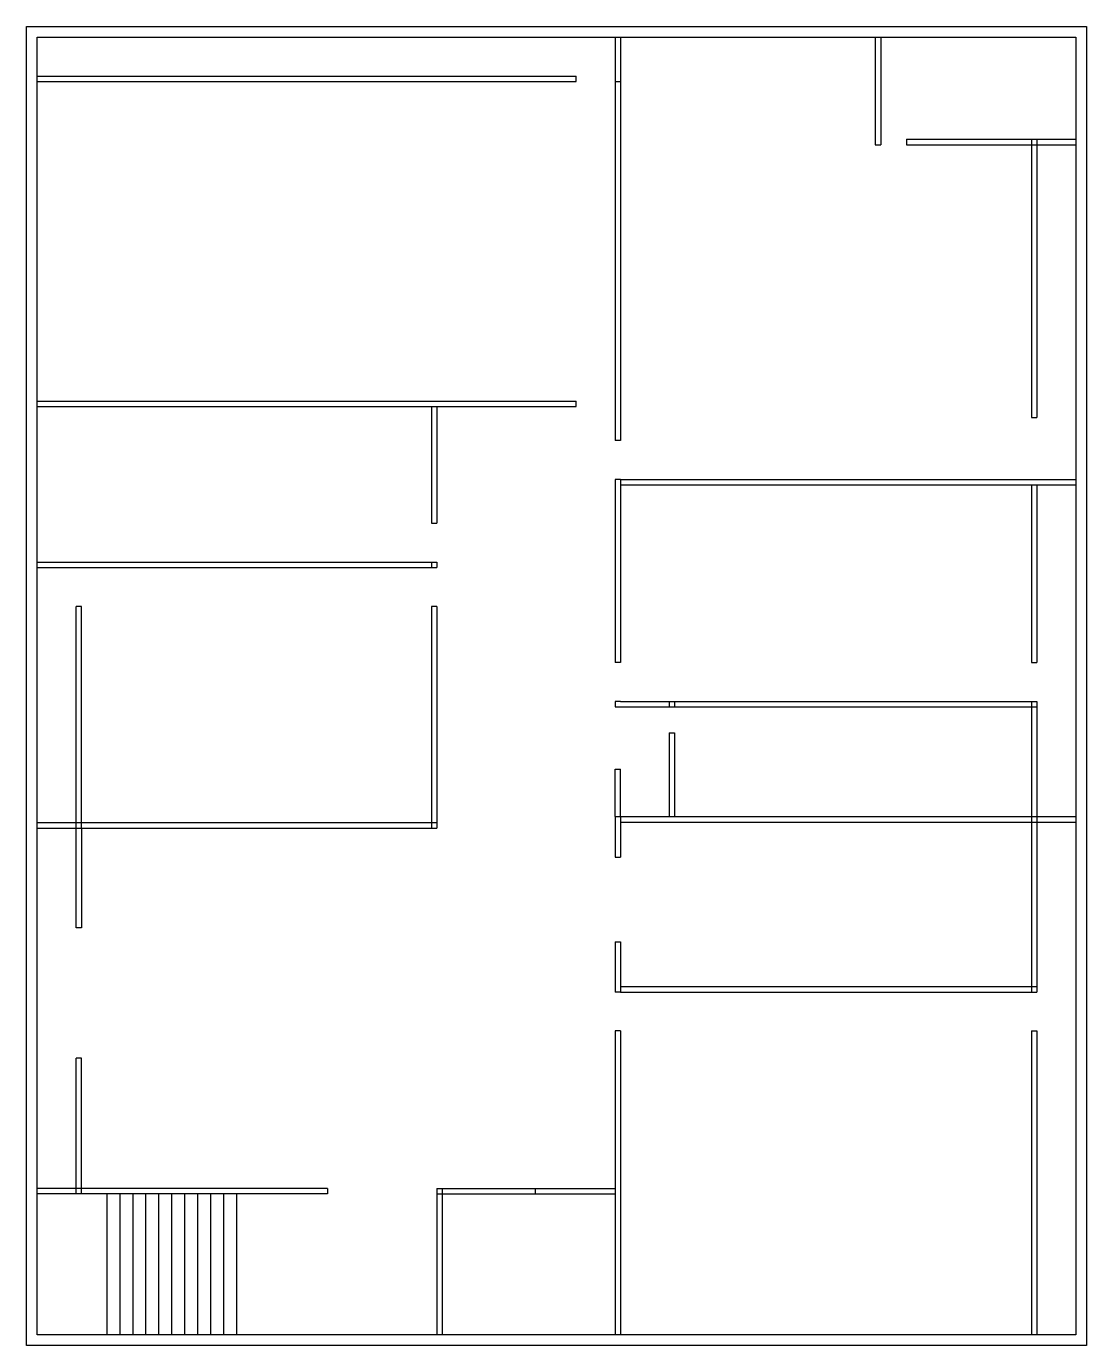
# Model space of a CAD drawing. Header units: inches. Extents: x -469 to 4578, y 1283 to 2573.
# Drawn here: x 3598 to 4578, y 1283 to 2503 of the extents above; entities that cross this region are included whole.
import ezdxf

# ---------------------------------------------------------------- set-up
doc = ezdxf.new("R2010")
doc.units = ezdxf.units.IN
doc.header["$MEASUREMENT"] = 0

msp = doc.modelspace()

# ---------------------------------------------------------------- linework, layer by layer
for p, q in [((3597.8, 1282.6), (3597.8, 2502.6)), ((3597.8, 2502.6), (4577.8, 2502.6)), ((4577.8, 2502.6), (4577.8, 1282.6)), ((3607.8, 1292.6), (3607.8, 2492.6)), ((3607.8, 2492.6), (4567.8, 2492.6)), ((4141.9, 2492.6), (4141.9, 2119.6)), ((4146.9, 2492.6), (4146.9, 2119.6)), ((4382.4, 2492.6), (4382.4, 2393.2)), ((4387.4, 2492.6), (4387.4, 2398.2)), ((4567.8, 2492.6), (4567.8, 1292.6)), ((4567.8, 2492.6), (4567.8, 2492.6)), ((3607.8, 2456.6), (4105.9, 2456.6)), ((4105.9, 2451.6), (4105.9, 2456.6)), ((3607.8, 2451.6), (4105.9, 2451.6)), ((4141.9, 2451.6), (4146.9, 2451.6)), ((4382.4, 2393.2), (4387.4, 2393.2)), ((4387.4, 2398.2), (4387.4, 2393.2)), ((4411.4, 2398.2), (4567.8, 2398.2)), ((4411.4, 2398.2), (4411.4, 2393.2)), ((4411.4, 2393.2), (4567.8, 2393.2)), ((4526.8, 2398.2), (4526.8, 2141)), ((4531.8, 2398.2), (4531.8, 2141)), ((3607.8, 2156.1), (4105.9, 2156.1)), ((3607.8, 2151.1), (4105.9, 2151.1)), ((3972.1, 2151.1), (3972.1, 2043.2)), ((3977.1, 2151.1), (3977.1, 2043.2)), ((4105.9, 2151.1), (4105.9, 2156.1)), ((4526.8, 2141), (4531.8, 2141)), ((4146.9, 2119.6), (4141.9, 2119.6)), ((4141.9, 2083.6), (4141.9, 1914.2)), ((4146.9, 2083.6), (4141.9, 2083.6)), ((4146.9, 2083.6), (4146.9, 1914.2)), ((4146.9, 2083.6), (4567.8, 2083.6)), ((4146.9, 2078.6), (4567.8, 2078.6)), ((4526.8, 2078.6), (4526.8, 1914.2)), ((4531.8, 2078.6), (4531.8, 1914.2)), ((3972.1, 2043.2), (3977.1, 2043.2)), ((3607.8, 2007.2), (3977.1, 2007.2)), ((3607.8, 2002.2), (3977.1, 2002.2)), ((3972.1, 2007.2), (3972.1, 2002.2)), ((3977.1, 2007.2), (3977.1, 2002.2)), ((3643.8, 1761.3), (3643.8, 1966.2)), ((3648.8, 1966.2), (3643.8, 1966.2)), ((3648.8, 1761.3), (3648.8, 1966.2)), ((3972.1, 1966.2), (3972.1, 1761.3)), ((3977.1, 1966.2), (3972.1, 1966.2)), ((3977.1, 1966.2), (3977.1, 1761.3)), ((3977.1, 1966.2), (3977.1, 1966.2)), ((4146.9, 1914.2), (4141.9, 1914.2)), ((4526.8, 1914.2), (4531.8, 1914.2)), ((4141.9, 1878.2), (4141.9, 1873.2)), ((4146.9, 1878.2), (4141.9, 1878.2)), ((4141.9, 1873.2), (4531.8, 1873.2)), ((4146.9, 1878.2), (4531.8, 1878.2)), ((4191.9, 1878.2), (4191.9, 1873.2)), ((4196.9, 1878.2), (4196.9, 1873.2)), ((4526.8, 1878.2), (4526.8, 1609.6)), ((4531.8, 1878.2), (4531.8, 1609.6)), ((4191.9, 1849.2), (4191.9, 1800.6)), ((4191.9, 1849.2), (4196.9, 1849.2)), ((4196.9, 1849.2), (4196.9, 1800.6)), ((4141.9, 1771.8), (4141.9, 1815.8)), ((4141.9, 1815.8), (4146.9, 1815.8)), ((4146.9, 1771.8), (4146.9, 1815.8)), ((4191.9, 1800.6), (4191.9, 1771.8)), ((4196.9, 1800.6), (4196.9, 1771.8)), ((4141.9, 1771.8), (4141.9, 1734.3)), ((4141.9, 1771.8), (4531.8, 1771.8)), ((4146.9, 1771.8), (4146.9, 1734.3)), ((4531.8, 1771.8), (4567.8, 1771.8)), ((3607.8, 1766.3), (3977.1, 1766.3)), ((3607.8, 1761.3), (3977.1, 1761.3)), ((3643.8, 1669.1), (3643.8, 1761.3)), ((3648.8, 1761.3), (3648.8, 1725.3)), ((3648.8, 1761.3), (3648.8, 1725.3)), ((4146.9, 1766.8), (4531.8, 1766.8)), ((4531.8, 1766.8), (4567.8, 1766.8)), ((4141.9, 1734.3), (4146.9, 1734.3)), ((3648.8, 1725.3), (3648.8, 1688.3)), ((3648.8, 1688.3), (3648.8, 1669.1)), ((3648.8, 1669.1), (3643.8, 1669.1)), ((4141.9, 1656.1), (4141.9, 1609.6)), ((4141.9, 1656.1), (4146.9, 1656.1)), ((4146.9, 1656.1), (4146.9, 1609.6)), ((4146.9, 1614.6), (4531.8, 1614.6)), ((4146.9, 1609.6), (4141.9, 1609.6)), ((4146.9, 1609.6), (4531.8, 1609.6)), ((4141.9, 1573.6), (4141.9, 1292.6)), ((4146.9, 1573.6), (4141.9, 1573.6)), ((4146.9, 1573.6), (4146.9, 1292.6)), ((4146.9, 1573.6), (4146.9, 1530.9)), ((4526.8, 1573.6), (4526.8, 1292.6)), ((4526.8, 1573.6), (4531.8, 1573.6)), ((4531.8, 1573.6), (4531.8, 1292.6)), ((3643.8, 1422.9), (3643.8, 1548.4)), ((3648.8, 1548.4), (3643.8, 1548.4)), ((3648.8, 1422.9), (3648.8, 1548.4)), ((3876.1, 1427.9), (3607.8, 1427.9)), ((3876.1, 1427.9), (3876.1, 1422.9)), ((3977.1, 1427.9), (3977.1, 1292.6)), ((3977.1, 1427.9), (3982.1, 1427.9)), ((3982.1, 1427.9), (3982.1, 1292.6)), ((3982.1, 1427.9), (4141.9, 1427.9)), ((4068, 1427.9), (4068, 1422.9)), ((3876.1, 1422.9), (3607.8, 1422.9)), ((3672, 1422.9), (3672, 1292.6)), ((3684, 1422.9), (3684, 1292.6)), ((3696, 1422.9), (3696, 1292.6)), ((3708, 1422.9), (3708, 1292.6)), ((3720, 1422.9), (3720, 1292.6)), ((3732, 1422.9), (3732, 1292.6)), ((3744, 1422.9), (3744, 1292.6)), ((3756, 1422.9), (3756, 1292.6)), ((3768, 1422.9), (3768, 1292.6)), ((3780, 1422.9), (3780, 1292.6)), ((3792, 1422.9), (3792, 1292.6)), ((3977.1, 1422.9), (4141.9, 1422.9)), ((4577.8, 1282.6), (3597.8, 1282.6)), ((4567.8, 1292.6), (3607.8, 1292.6))]:
    msp.add_line(p, q)

doc.saveas('drawing.dxf')
